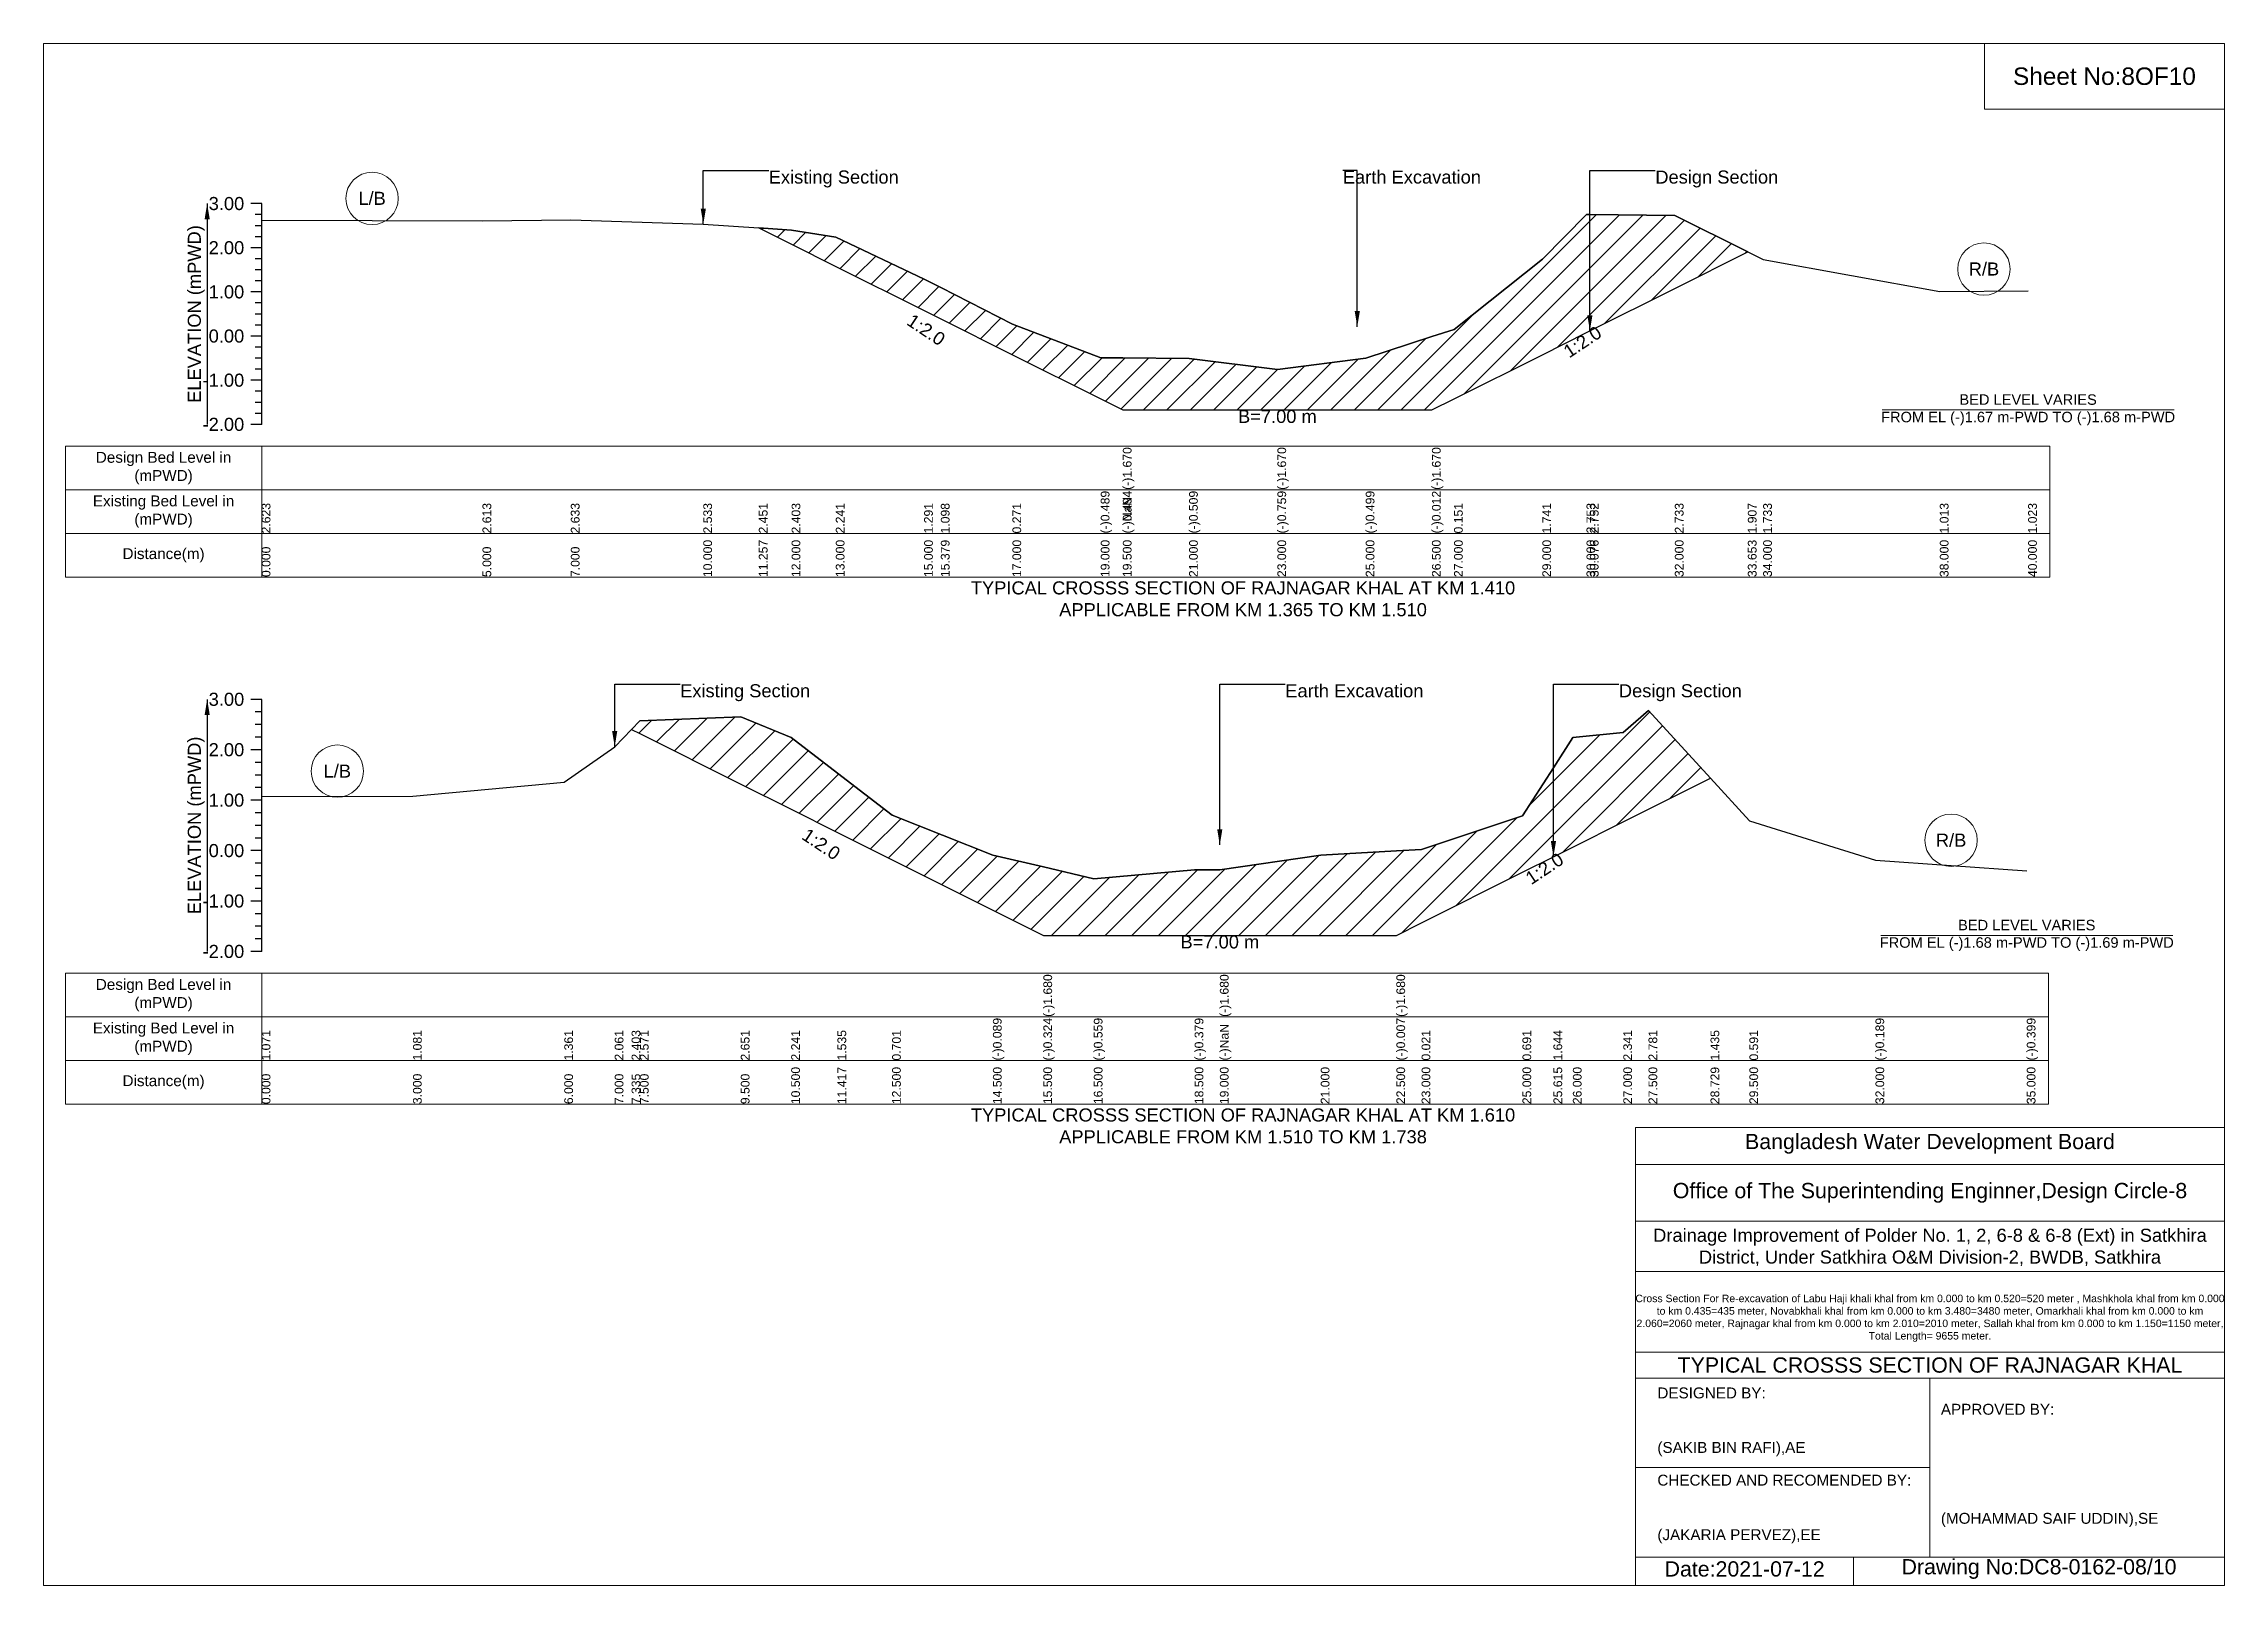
# Model space of a CAD drawing. Header units: inches. Extents: x 91000 to 648000, y -5656 to 141.
# Drawn here: x 540000 to 548000, y -5656 to 0 of the extents above; entities that cross this region are included whole.
import ezdxf

# ---------------------------------------------------------------- set-up
doc = ezdxf.new("R2010")
doc.units = ezdxf.units.IN
doc.header["$LTSCALE"] = 7
doc.header["$MEASUREMENT"] = 0
for name, color, linetype, lineweight in [('Cross section Data Border', 7, 'Continuous', 9), ('Cross Section Labels', 7, 'Continuous', 9), ('Existing_Bed_Level for Xsection', 7, 'Continuous', 25)]:
    doc.layers.add(name, color=color, linetype=linetype, lineweight=lineweight)
doc.styles.get("Standard").update_dxf_attribs({"font": 'arial.ttf'})
doc.dimstyles.get("Standard").update_dxf_attribs({"dimtxt": 0.18, "dimasz": 0.18, "dimexe": 0.18, "dimexo": 0.0625, "dimgap": 0.09, "dimtad": 0, "dimtih": 1, "dimtoh": 1, "dimdec": 4, "dimzin": 0, "dimdsep": 46, "dimtxsty": 'Standard', "dimcen": 0.09, "dimadec": 0, "dimazin": 0, "dimtfac": 1, "dimtdec": 4, "dimtofl": 0, "dimtmove": 0, "dimatfit": 3, "dimfxl": 1, "dimtolj": 1, "dimtzin": 0, "dimarcsym": 0})

msp = doc.modelspace()

# ---------------------------------------------------------------- texts
at = {"layer": 'Cross section Data Border', "char_height": 40, "width": 640, "attachment_point": 5}
for s, insert in [('Design Bed Level in (mPWD)', (540440, -1557)), ('Existing Bed Level in (mPWD)', (540440, -1717)), ('Distance(m)', (540440, -1877)), ('Design Bed Level in (mPWD)', (540440, -3490.6)), ('Existing Bed Level in (mPWD)', (540440, -3650.6)), ('Distance(m)', (540440, -3810.6))]:
    msp.add_mtext(s, dxfattribs=dict(at, insert=insert))
at = {"layer": 'Cross Section Labels'}
for s, insert, char_height, attachment_point in [('Sheet No:8OF10', (547560, -120), 64, 5), ('Existing Section', (542660, -465.5), 48, 1), ('Earth Excavation', (544766, -465.5), 48, 1), ('Design Section', (545912.4, -465.5), 48, 1), ('L/B', (541205, -567.9), 48, 5), ('R/B', (547118, -827.1), 48, 5), ('B=7.00 m', (544526, -1343.6), 48, 2), ('BED LEVEL VARIES ^JFROM EL (-)1.67 m-PWD TO (-)1.68 m-PWD', (547280, -1343.6), 38.4, 5), ('TYPICAL CROSSS SECTION OF RAJNAGAR KHAL AT KM 1.410^JAPPLICABLE FROM KM 1.365 TO KM 1.510', (544400, -2037), 48, 5), ('Existing Section', (542335, -2350.1), 48, 1), ('Earth Excavation', (544555, -2350.1), 48, 1), ('Design Section', (545778.7, -2350.1), 48, 1), ('L/B', (541077.5, -2669), 48, 5), ('R/B', (546997.5, -2922.5), 48, 5), ('B=7.00 m', (544315, -3271.4), 48, 2), ('BED LEVEL VARIES ^JFROM EL (-)1.68 m-PWD TO (-)1.69 m-PWD', (547275, -3271.4), 38.4, 5), ('TYPICAL CROSSS SECTION OF RAJNAGAR KHAL AT KM 1.610^JAPPLICABLE FROM KM 1.510 TO KM 1.738', (544400, -3970.6), 48, 5), ('Bangladesh Water Development Board', (546920, -4036), 56, 5), ('Office of The Superintending Enginner,Design Circle-8', (546920, -4216), 56, 5)]:
    msp.add_mtext(s, dxfattribs=dict(at, insert=insert, char_height=char_height, attachment_point=attachment_point))
at = {"layer": 'Cross Section Labels', "char_height": 48, "attachment_point": 2}
for insert, rotation in [((543250.9, -1030), 326.30993), ((545631.9, -1074.1), 33.69007), ((542866, -2916.9), 326.30993), ((545492.5, -3006.4), 33.69007)]:
    msp.add_mtext('1:2.0', dxfattribs=dict(at, insert=insert, rotation=rotation))
at = {"layer": 'Cross Section Labels'}
for s, insert, char_height, width, attachment_point in [('Drainage Improvement of Polder No. 1, 2, 6-8 & 6-8 (Ext) in Satkhira District, Under Satkhira O&M Division-2, BWDB, Satkhira', (546920, -4416), 48, 2240, 5), ('Cross Section For Re-excavation of Labu Haji khali khal from km 0.000 to km 0.520=520 meter , Mashkhola khal from km 0.000 to km 0.435=435 meter, Novabkhali khal from km 0.000 to km 3.480=3480 meter, Omarkhali khal from km 0.000 to km 2.060=2060 meter, Rajnagar khal from km 0.000 to km 2.010=2010 meter, Sallah khal from km 0.000 to km 1.150=1150 meter, Total Length= 9655 meter. ', (546920, -4676), 27.4148, 2160, 5), ('TYPICAL CROSSS SECTION OF RAJNAGAR KHAL', (546920, -4848), 56, 2240, 5), ('DESIGNED BY:^J^J^J(SAKIB BIN RAFI),AE', (545920, -5056), 40, 1120, 4), ('APPROVED BY:^J^J^J^J^J^J(MOHAMMAD SAIF UDDIN),SE', (546960, -5216), 40, 1120, 4), ('CHECKED AND RECOMENDED BY:^J^J^J(JAKARIA PERVEZ),EE', (545920, -5376), 40, 1120, 4), ('Date:2021-07-12', (546240, -5596), 56, 1120, 5), ('Drawing No:DC8-0162-08/10', (547320, -5596), 56, 1760, 5)]:
    msp.add_mtext(s, dxfattribs=dict(at, insert=insert, char_height=char_height, width=width, attachment_point=attachment_point))
at = {"layer": 'Existing_Bed_Level for Xsection', "char_height": 48, "attachment_point": 6}
for s, insert in [('3.00', (540736, -587)), ('2.00', (540736, -749)), ('1.00', (540736, -911)), ('0.00', (540736, -1073)), ('-1.00', (540736, -1235)), ('-2.00', (540736, -1397)), ('3.00', (540736, -2405.6)), ('2.00', (540736, -2590.6)), ('1.00', (540736, -2775.6)), ('0.00', (540736, -2960.6)), ('-1.00', (540736, -3145.6)), ('-2.00', (540736, -3330.6))]:
    msp.add_mtext(s, dxfattribs=dict(at, insert=insert))
at = {"layer": 'Existing_Bed_Level for Xsection', "rotation": 90}
for s, insert, char_height, attachment_point in [('ELEVATION (mPWD)', (540560, -992), 48, 5), ('(-)1.670', (543959, -1637), 32, 1), ('(-)1.670', (544526, -1637), 32, 1), ('(-)1.670', (545093, -1637), 32, 1), ('(-)0.489', (543878, -1797), 32, 1), ('(-)0.494', (543959, -1797), 32, 1), ('(-)0.494', (543959, -1797), 32, 1), ('(-)NaN', (543959, -1797), 32, 1), ('(-)NaN', (543959, -1797), 32, 1), ('(-)0.509', (544202, -1797), 32, 1), ('(-)0.759', (544526, -1797), 32, 1), ('(-)0.759', (544526, -1797), 32, 1), ('(-)0.759', (544526, -1797), 32, 1), ('(-)0.499', (544850, -1797), 32, 1), ('(-)0.012', (545093, -1797), 32, 1), ('(-)0.012', (545093, -1797), 32, 1), ('2.623', (540800, -1797), 32, 1), ('2.613', (541610, -1797), 32, 1), ('2.633', (541934, -1797), 32, 1), ('2.533', (542420, -1797), 32, 1), ('2.451', (542623.7, -1797), 32, 1), ('2.403', (542744, -1797), 32, 1), ('2.241', (542906, -1797), 32, 1), ('1.291', (543230, -1797), 32, 1), ('1.098', (543291.4, -1797), 32, 1), ('0.271', (543554, -1797), 32, 1), ('0.151', (545174, -1797), 32, 1), ('1.741', (545498, -1797), 32, 1), ('2.753', (545660, -1797), 32, 1), ('2.752', (545672.4, -1797), 32, 1), ('2.733', (545984, -1797), 32, 1), ('1.907', (546251.8, -1797), 32, 1), ('1.733', (546308, -1797), 32, 1), ('1.013', (546956, -1797), 32, 1), ('1.023', (547280, -1797), 32, 1), ('10.000', (542420, -1957), 32, 1), ('11.257', (542623.7, -1957), 32, 1), ('12.000', (542744, -1957), 32, 1), ('13.000', (542906, -1957), 32, 1), ('15.000', (543230, -1957), 32, 1), ('15.379', (543291.4, -1957), 32, 1), ('17.000', (543554, -1957), 32, 1), ('19.000', (543878, -1957), 32, 1), ('19.500', (543959, -1957), 32, 1), ('19.500', (543959, -1957), 32, 1), ('19.500', (543959, -1957), 32, 1), ('21.000', (544202, -1957), 32, 1), ('23.000', (544526, -1957), 32, 1), ('23.000', (544526, -1957), 32, 1), ('23.000', (544526, -1957), 32, 1), ('25.000', (544850, -1957), 32, 1), ('26.500', (545093, -1957), 32, 1), ('26.500', (545093, -1957), 32, 1), ('26.500', (545093, -1957), 32, 1), ('27.000', (545174, -1957), 32, 1), ('29.000', (545498, -1957), 32, 1), ('30.000', (545660, -1957), 32, 1), ('30.076', (545672.4, -1957), 32, 1), ('32.000', (545984, -1957), 32, 1), ('33.653', (546251.8, -1957), 32, 1), ('34.000', (546308, -1957), 32, 1), ('38.000', (546956, -1957), 32, 1), ('40.000', (547280, -1957), 32, 1), ('0.000', (540800, -1957), 32, 1), ('5.000', (541610, -1957), 32, 1), ('7.000', (541934, -1957), 32, 1), ('ELEVATION (mPWD)', (540560, -2868.1), 48, 5), ('(-)1.680', (543667.5, -3570.6), 32, 1), ('(-)1.680', (544315, -3570.6), 32, 1), ('(-)1.680', (544962.5, -3570.6), 32, 1), ('(-)0.089', (543482.5, -3730.6), 32, 1), ('(-)0.089', (543482.5, -3730.6), 32, 1), ('(-)0.324', (543667.5, -3730.6), 32, 1), ('(-)0.324', (543667.5, -3730.6), 32, 1), ('(-)0.324', (543667.5, -3730.6), 32, 1), ('(-)0.559', (543852.5, -3730.6), 32, 1), ('(-)0.379', (544222.5, -3730.6), 32, 1), ('(-)0.379', (544222.5, -3730.6), 32, 1), ('(-)0.379', (544222.5, -3730.6), 32, 1), ('(-)0.007', (544962.5, -3730.6), 32, 1), ('(-)0.007', (544962.5, -3730.6), 32, 1), ('(-)0.189', (546720, -3730.6), 32, 1), ('(-)0.399', (547275, -3730.6), 32, 1), ('1.071', (540800, -3730.6), 32, 1), ('1.081', (541355, -3730.6), 32, 1), ('1.361', (541910, -3730.6), 32, 1), ('2.061', (542095, -3730.6), 32, 1), ('2.403', (542157, -3730.6), 32, 1), ('2.571', (542187.5, -3730.6), 32, 1), ('2.651', (542557.5, -3730.6), 32, 1), ('2.241', (542742.5, -3730.6), 32, 1), ('2.241', (542742.5, -3730.6), 32, 1), ('1.535', (542912.2, -3730.6), 32, 1), ('0.701', (543112.5, -3730.6), 32, 1), ('(-)NaN', (544315, -3730.6), 32, 1), ('(-)NaN', (544315, -3730.6), 32, 1), ('0.021', (545055, -3730.6), 32, 1), ('0.691', (545425, -3730.6), 32, 1), ('1.644', (545538.7, -3730.6), 32, 1), ('2.341', (545795, -3730.6), 32, 1), ('2.781', (545887.5, -3730.6), 32, 1), ('1.435', (546115, -3730.6), 32, 1), ('0.591', (546257.5, -3730.6), 32, 1), ('10.500', (542742.5, -3890.6), 32, 1), ('11.417', (542912.2, -3890.6), 32, 1), ('12.500', (543112.5, -3890.6), 32, 1), ('14.500', (543482.5, -3890.6), 32, 1), ('15.500', (543667.5, -3890.6), 32, 1), ('15.500', (543667.5, -3890.6), 32, 1), ('15.500', (543667.5, -3890.6), 32, 1), ('16.500', (543852.5, -3890.6), 32, 1), ('18.500', (544222.5, -3890.6), 32, 1), ('19.000', (544315, -3890.6), 32, 1), ('19.000', (544315, -3890.6), 32, 1), ('19.000', (544315, -3890.6), 32, 1), ('21.000', (544685, -3890.6), 32, 1), ('22.500', (544962.5, -3890.6), 32, 1), ('22.500', (544962.5, -3890.6), 32, 1), ('22.500', (544962.5, -3890.6), 32, 1), ('23.000', (545055, -3890.6), 32, 1), ('25.000', (545425, -3890.6), 32, 1), ('25.615', (545538.7, -3890.6), 32, 1), ('26.000', (545610, -3890.6), 32, 1), ('27.000', (545795, -3890.6), 32, 1), ('27.500', (545887.5, -3890.6), 32, 1), ('28.729', (546115, -3890.6), 32, 1), ('29.500', (546257.5, -3890.6), 32, 1), ('32.000', (546720, -3890.6), 32, 1), ('35.000', (547275, -3890.6), 32, 1), ('0.000', (540800, -3890.6), 32, 1), ('3.000', (541355, -3890.6), 32, 1), ('6.000', (541910, -3890.6), 32, 1), ('7.000', (542095, -3890.6), 32, 1), ('7.335', (542157, -3890.6), 32, 1), ('7.500', (542187.5, -3890.6), 32, 1), ('9.500', (542557.5, -3890.6), 32, 1)]:
    msp.add_mtext(s, dxfattribs=dict(at, insert=insert, char_height=char_height, attachment_point=attachment_point))

# ---------------------------------------------------------------- hatches: boundary and pattern name
at = {"layer": 'Existing_Bed_Level for Xsection'}
h = msp.add_hatch(dxfattribs=at)
h.set_pattern_fill('ANSI31', color=256, scale=486, style=0)
h.paths.add_polyline_path([(542623.7, -675.9), (542744, -736.1), (542906, -817.1), (543230, -979.1), (543291.4, -1009.8), (543554, -1141.1), (543878, -1303.1), (543959, -1343.6), (544202, -1343.6), (544526, -1343.6), (544850, -1343.6), (545093, -1343.6), (545174, -1303.1), (545498, -1141.1), (545660, -1060.1), (545672.4, -1053.9), (545984, -898.1), (546251.8, -764.2), (545984, -630.3), (545672.4, -627.2), (545660, -627.1), (545498, -791), (545174, -1048.6), (545093, -1074.9), (544850, -1153.9), (544526, -1196), (544202, -1155.5), (543959, -1153.1), (543878, -1152.3), (543554, -1029.1), (543291.4, -895.2), (543230, -863.9), (542906, -710), (542744, -683.8)])
h = msp.add_hatch(dxfattribs=at)
h.set_pattern_fill('ANSI31', color=256, scale=555, style=0)
h.paths.add_polyline_path([(542157, -2516.1), (542187.5, -2531.4), (542557.5, -2716.4), (542742.5, -2808.9), (542912.2, -2893.7), (543112.5, -2993.9), (543482.5, -3178.9), (543667.5, -3271.4), (543852.5, -3271.4), (544222.5, -3271.4), (544315, -3271.4), (544685, -3271.4), (544962.5, -3271.4), (545055, -3225.1), (545425, -3040.1), (545538.7, -2983.3), (545610, -2947.6), (545795, -2855.1), (545887.5, -2808.9), (546115, -2695.2), (545887.5, -2446.1), (545795, -2527.5), (545610, -2546), (545538.7, -2656.5), (545425, -2832.8), (545055, -2956.7), (544962.5, -2961.8), (544685, -2977.1), (544315, -3030.7), (544222.5, -3030.7), (543852.5, -3064), (543667.5, -3020.5), (543482.5, -2977.1), (543112.5, -2830.9), (542912.2, -2676.7), (542742.5, -2546), (542557.5, -2470.2), (542187.5, -2484.9)])

# ---------------------------------------------------------------- linework, layer by layer
at = {"layer": 'Cross section Data Border'}
for points in [[(540080, -1477), (547360, -1477), (547360, -1957), (540080, -1957)], [(540080, -3410.6), (547355, -3410.6), (547355, -3890.6), (540080, -3890.6)]]:
    msp.add_lwpolyline(points, close=True, dxfattribs=at)
for points in [[(540800, -1477), (540800, -1957)], [(540080, -1637), (547360, -1637)], [(540080, -1797), (547360, -1797)], [(540800, -3410.6), (540800, -3890.6)], [(540080, -3570.6), (547355, -3570.6)], [(540080, -3730.6), (547355, -3730.6)]]:
    msp.add_lwpolyline(points, dxfattribs=at)
at = {"layer": 'Cross Section Labels'}
for points in [[(540000, 0), (548000, 0), (548000, -5656), (540000, -5656)], [(547120, 0), (548000, 0), (548000, -240), (547120, -240)]]:
    msp.add_lwpolyline(points, close=True, dxfattribs=at)
for points in [[(546744.2, -1343.6), (547815.8, -1343.6)], [(546739.2, -3271.4), (547810.8, -3271.4)], [(545840, -5656), (545840, -3976), (548000, -3976)], [(545840, -4112), (548000, -4112)], [(545840, -4320), (548000, -4320)], [(545840, -4504), (548000, -4504)], [(545840, -4800), (548000, -4800)], [(545840, -4896), (548000, -4896)], [(546920, -4896), (546920, -5552)], [(545840, -5224), (546920, -5224)], [(545840, -5552), (548000, -5552)], [(546640, -5552), (546640, -5656)]]:
    msp.add_lwpolyline(points, dxfattribs=at)
for centre in [(541205, -567.9), (547118, -827.1), (541077.5, -2669), (546997.5, -2922.5)]:
    msp.add_circle(centre, 96, dxfattribs=at)
at = {"layer": 'Existing_Bed_Level for Xsection'}
for points in [[(540800, -587), (540760, -587)], [(540800, -627.5), (540776, -627.5)], [(540800, -1397), (540800, -1235), (540800, -1073), (540800, -911), (540800, -749), (540800, -587)], [(540800, -648.1), (541610, -649.7), (541934, -646.5), (542420, -662.7), (542623.7, -675.9), (542744, -683.8), (542906, -710), (543230, -863.9), (543291.4, -895.2), (543554, -1029.1), (543878, -1152.3), (543959, -1153.1), (543959, -1153.1), (544202, -1155.5), (544526, -1196), (544526, -1196), (544850, -1153.9), (545093, -1074.9), (545093, -1074.9), (545174, -1048.6), (545498, -791), (545660, -627.1), (545672.4, -627.2), (545984, -630.3), (546251.8, -764.2), (546308, -792.3), (546956, -908.9), (547280, -907.3)], [(540800, -668), (540776, -668)], [(540800, -708.5), (540776, -708.5)], [(540800, -749), (540760, -749)], [(540800, -789.5), (540776, -789.5)], [(540800, -830), (540776, -830)], [(540800, -870.5), (540776, -870.5)], [(540800, -911), (540760, -911)], [(540800, -951.5), (540776, -951.5)], [(540800, -992), (540776, -992)], [(540800, -1032.5), (540776, -1032.5)], [(540800, -1073), (540760, -1073)], [(540800, -1113.5), (540776, -1113.5)], [(540800, -1154), (540776, -1154)], [(540800, -1194.5), (540776, -1194.5)], [(540800, -1235), (540760, -1235)], [(540800, -1275.5), (540776, -1275.5)], [(540800, -1316), (540776, -1316)], [(540800, -1356.5), (540776, -1356.5)], [(540800, -1397), (540760, -1397)], [(540800, -2405.6), (540760, -2405.6)], [(540800, -2451.8), (540776, -2451.8)], [(540800, -3330.6), (540800, -3145.6), (540800, -2960.6), (540800, -2775.6), (540800, -2590.6), (540800, -2405.6)], [(540800, -2762.4), (541355, -2760.6), (541910, -2708.8), (542095, -2579.3), (542157, -2516.1), (542187.5, -2484.9), (542557.5, -2470.2), (542742.5, -2546), (542912.2, -2676.7), (543112.5, -2830.9), (543482.5, -2977.1), (543667.5, -3020.5), (543667.5, -3020.5), (543852.5, -3064), (544222.5, -3030.7), (544315, -3030.7), (544315, -3030.7), (544685, -2977.1), (544962.5, -2961.8), (544962.5, -2961.8), (545055, -2956.7), (545425, -2832.8), (545538.7, -2656.5), (545610, -2546), (545795, -2527.5), (545887.5, -2446.1), (546115, -2695.2), (546257.5, -2851.2), (546720, -2995.6), (547275, -3034.4)], [(540800, -2498.1), (540776, -2498.1)], [(540800, -2544.3), (540776, -2544.3)], [(540800, -2590.6), (540760, -2590.6)], [(540800, -2636.8), (540776, -2636.8)], [(540800, -2683.1), (540776, -2683.1)], [(540800, -2775.6), (540760, -2775.6)], [(540800, -2729.3), (540776, -2729.3)], [(540800, -2821.8), (540776, -2821.8)], [(540800, -2868.1), (540776, -2868.1)], [(540800, -2914.3), (540776, -2914.3)], [(540800, -2960.6), (540760, -2960.6)], [(540800, -3006.8), (540776, -3006.8)], [(540800, -3053.1), (540776, -3053.1)], [(540800, -3099.3), (540776, -3099.3)], [(540800, -3145.6), (540760, -3145.6)], [(540800, -3191.8), (540776, -3191.8)], [(540800, -3238.1), (540776, -3238.1)], [(540800, -3330.6), (540760, -3330.6)], [(540800, -3284.3), (540776, -3284.3)]]:
    msp.add_lwpolyline(points, dxfattribs=at)
for points in [[(542623.7, -675.9), (542744, -736.1), (542906, -817.1), (543230, -979.1), (543291.4, -1009.8), (543554, -1141.1), (543878, -1303.1), (543959, -1343.6), (543959, -1343.6), (544202, -1343.6), (544526, -1343.6), (544526, -1343.6), (544850, -1343.6), (545093, -1343.6), (545093, -1343.6), (545174, -1303.1), (545498, -1141.1), (545660, -1060.1), (545672.4, -1053.9), (545984, -898.1), (546251.8, -764.2), (546251.8, -764.2), (546251.8, -764.2), (545984, -630.3), (545672.4, -627.2), (545660, -627.1), (545498, -791), (545174, -1048.6), (545093, -1074.9), (545093, -1074.9), (544850, -1153.9), (544526, -1196), (544526, -1196), (544202, -1155.5), (543959, -1153.1), (543959, -1153.1), (543878, -1152.3), (543554, -1029.1), (543291.4, -895.2), (543230, -863.9), (542906, -710), (542744, -683.8)], [(542157, -2516.1), (542157, -2516.1), (542187.5, -2531.4), (542557.5, -2716.4), (542742.5, -2808.9), (542912.2, -2893.7), (543112.5, -2993.9), (543482.5, -3178.9), (543667.5, -3271.4), (543667.5, -3271.4), (543852.5, -3271.4), (544222.5, -3271.4), (544315, -3271.4), (544315, -3271.4), (544685, -3271.4), (544962.5, -3271.4), (544962.5, -3271.4), (545055, -3225.1), (545425, -3040.1), (545538.7, -2983.3), (545610, -2947.6), (545795, -2855.1), (545887.5, -2808.9), (546115, -2695.2), (545887.5, -2446.1), (545795, -2527.5), (545610, -2546), (545538.7, -2656.5), (545425, -2832.8), (545055, -2956.7), (544962.5, -2961.8), (544962.5, -2961.8), (544685, -2977.1), (544315, -3030.7), (544315, -3030.7), (544222.5, -3030.7), (543852.5, -3064), (543667.5, -3020.5), (543667.5, -3020.5), (543482.5, -2977.1), (543112.5, -2830.9), (542912.2, -2676.7), (542742.5, -2546), (542557.5, -2470.2), (542187.5, -2484.9), (542157, -2516.1)]]:
    msp.add_lwpolyline(points, close=True, dxfattribs=at)

msp.set_redraw_order([(e.dxf.handle, doc.entitydb.next_handle()) for e in msp.query("TEXT MTEXT ATTDEF DIMENSION ARC_DIMENSION")])  # texts and dimensions are drawn at this point

# ---------------------------------------------------------------- leaders
at = {"layer": 'Cross Section Labels', "annotation_type": 0, "has_hookline": 1, "hookline_direction": 0}
for points, text_width in [([(542420, -662.7), (542420, -465.5), (542659.9, -465.5)], 467.2), ([(544819.1, -1038.7), (544819.1, -465.5), (544765.9, -465.5)], 497), ([(545672.4, -1053.9), (545672.4, -465.5), (545912.3, -465.5)], 441.2), ([(542095, -2579.3), (542095, -2350.1), (542334.9, -2350.1)], 467.2), ([(544314.7, -2939.8), (544314.7, -2350.1), (544554.9, -2350.1)], 497), ([(545538.7, -2983.3), (545538.7, -2350.1), (545778.6, -2350.1)], 441.2)]:
    msp.add_leader(points, dimstyle='Standard', override={"dimasz": 57.6}, dxfattribs=dict(at, text_width=text_width))
at = {"layer": 'Existing_Bed_Level for Xsection'}
for points in [[(540600, -587), (540600, -1397)], [(540600, -2405.6), (540600, -3330.6)]]:
    msp.add_leader(points, dimstyle='Standard', override={"dimasz": 57.6}, dxfattribs=at)

doc.saveas('drawing.dxf')
